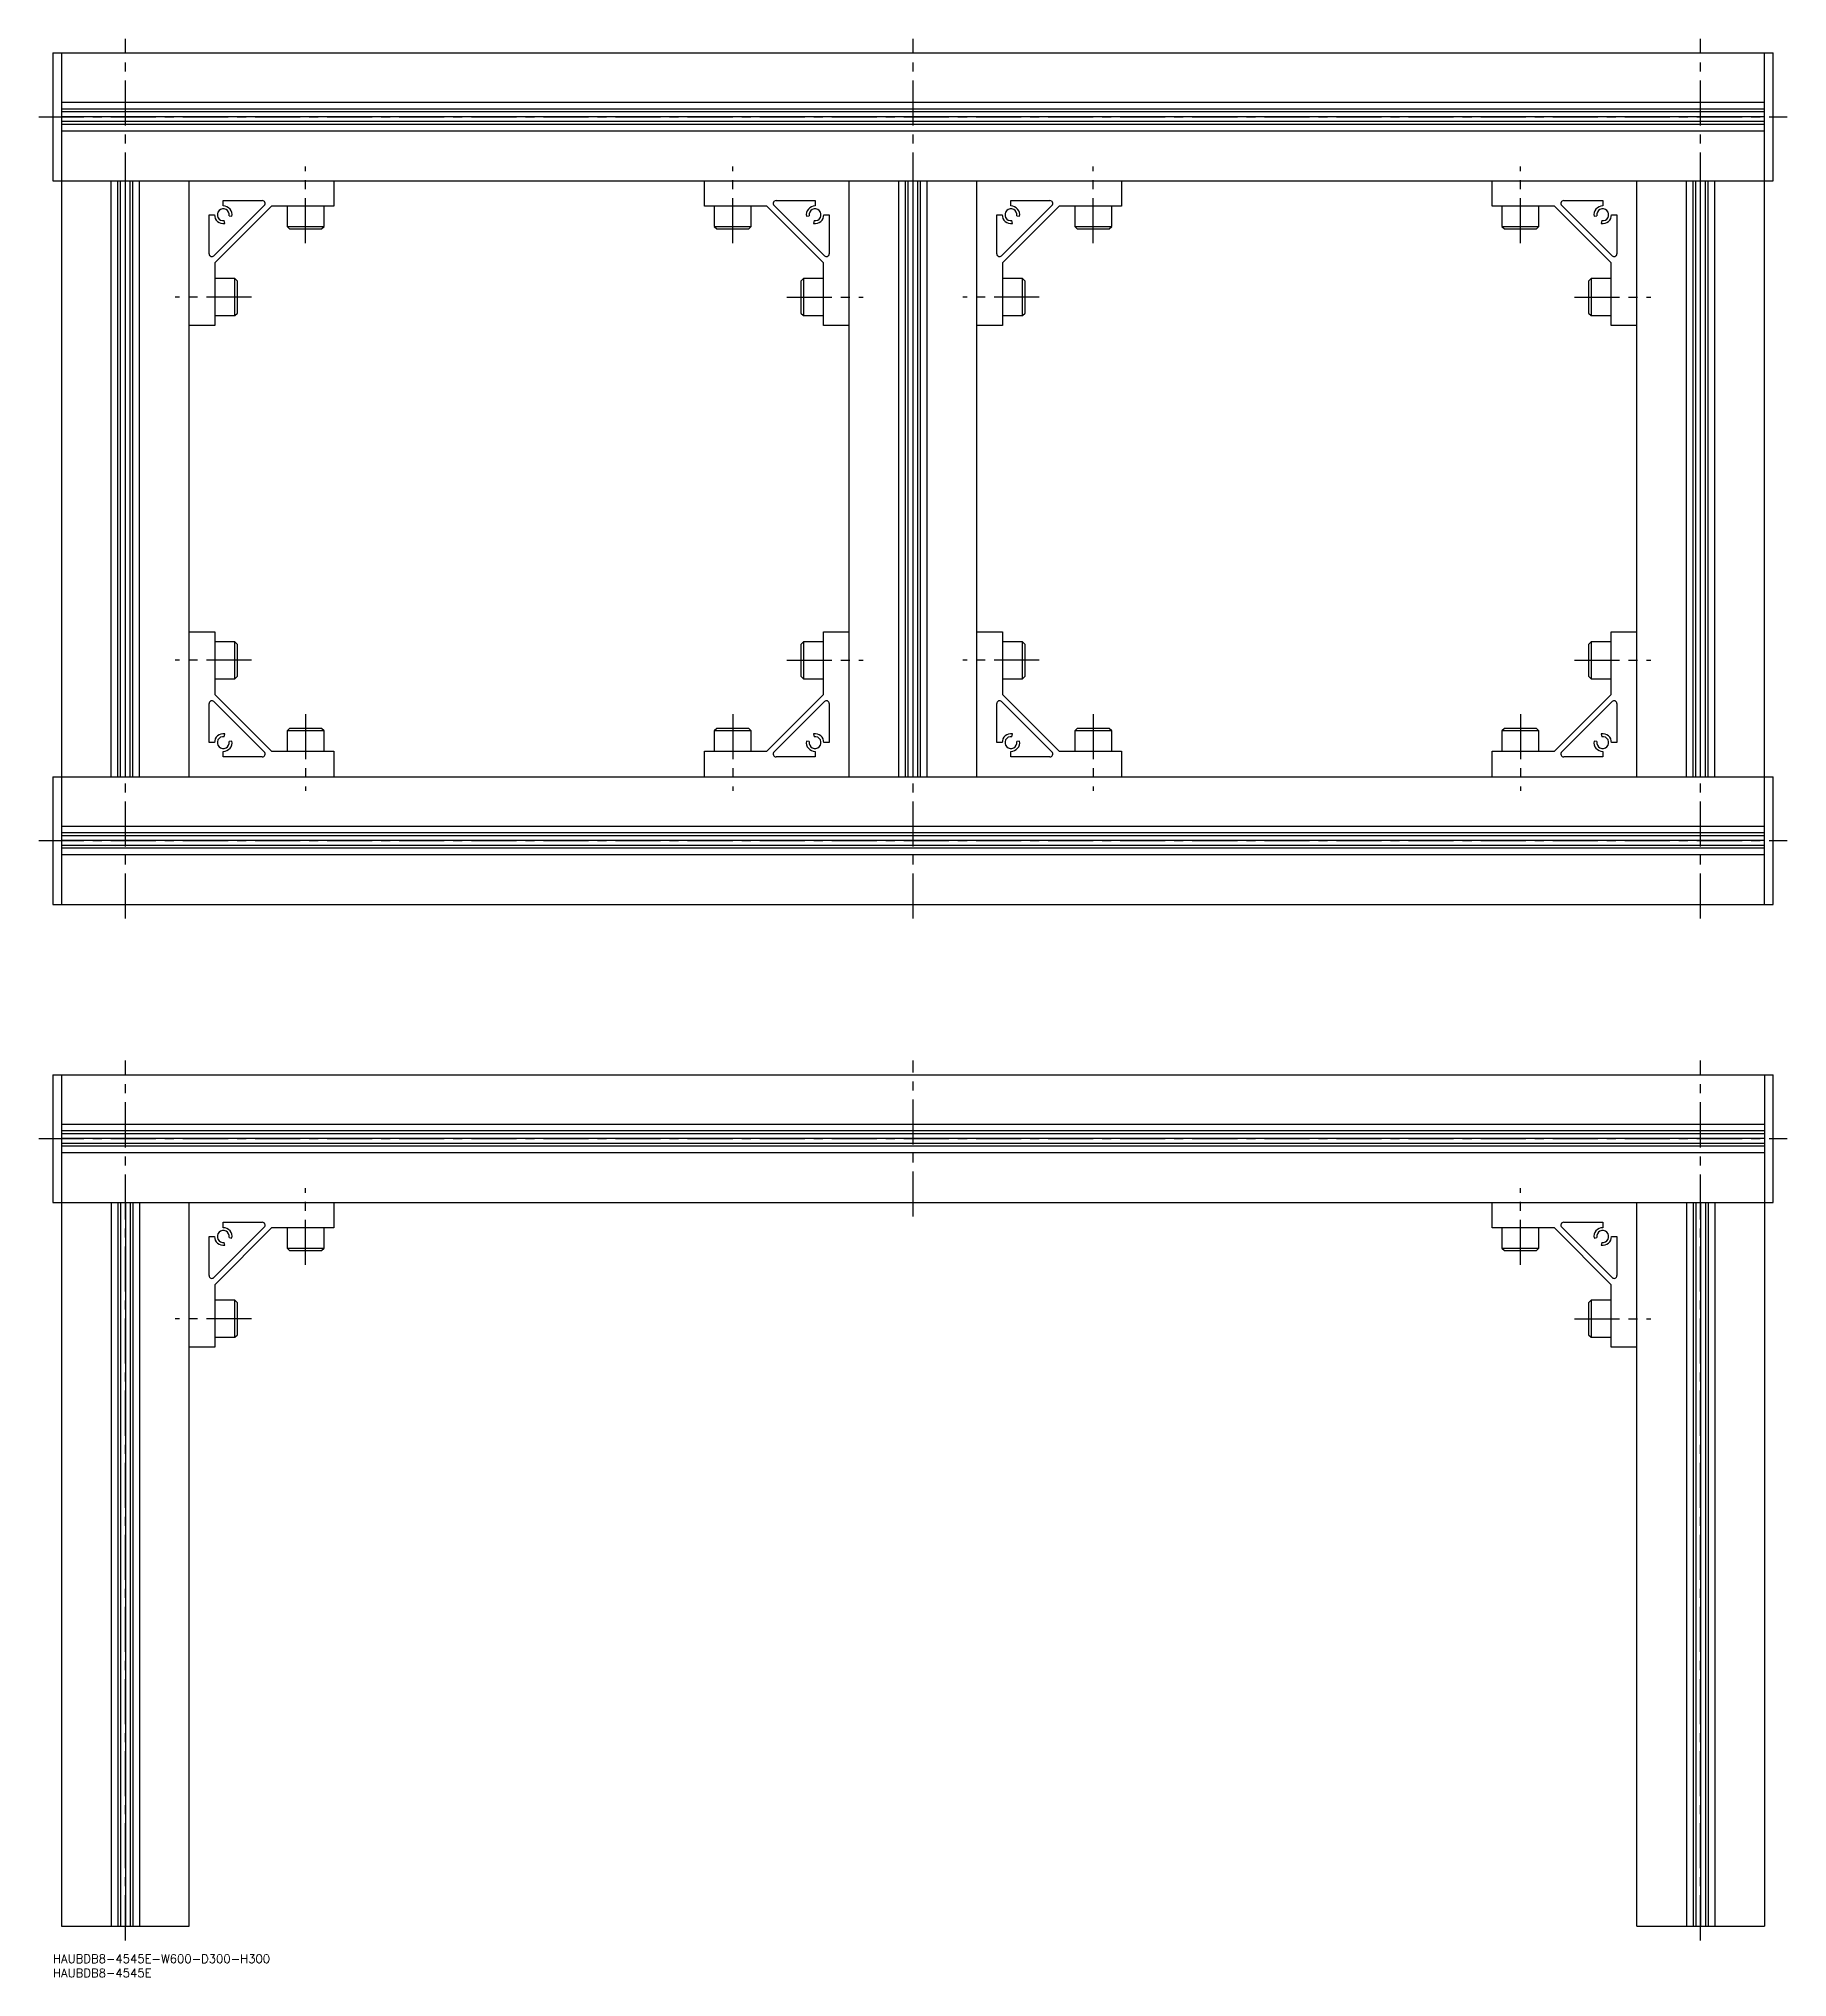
# Model space of a CAD drawing. Extents: x -5 to 1076, y -8 to 675.
# Drawn here: x -5 to 611, y -8 to 675 of the extents above; entities that cross this region are included whole.
import ezdxf

# ---------------------------------------------------------------- set-up
doc = ezdxf.new("R2010")
doc.units = 0
doc.header["$LTSCALE"] = 0.5
doc.linetypes.add('CENTER', pattern=[50.8, 31.75, -6.35, 6.35, -6.35])
for name, color, linetype in [('MSM_CENTER', 1, 'CENTER'), ('MSM_CONTINUOUS', 7, 'CONTINUOUS'), ('MSM_PART_NUMBER', 7, 'CONTINUOUS')]:
    doc.layers.add(name, color=color, linetype=linetype)
doc.styles.get("Standard").update_dxf_attribs({"font": 'txt.shx', "height": 3, "bigfont": 'bigfont.shx'})

# ---------------------------------------------------------------- blocks, each defined once
blk = doc.blocks.new('*U8')
at = {"layer": 'MSM_PART_NUMBER'}
blk.add_text('HAUBDB8-4545E-W600-D300-H300', height=3, dxfattribs=at).set_placement((0, -3))
blk = doc.blocks.new('*U9')
at = {"layer": 'MSM_PART_NUMBER'}
blk.add_text('HAUBDB8-4545E', height=3, dxfattribs=at).set_placement((0, -8))

msp = doc.modelspace()

# ---------------------------------------------------------------- linework, layer by layer
at = {"layer": 'MSM_CENTER'}
for p, q in [((25.5, 365), (25.5, 675)), ((303, 365), (303, 675)), ((580.5, 365), (580.5, 675)), ((-5, 647.5), (611, 647.5)), ((89, 603), (89, 630)), ((239.5, 603), (239.5, 630)), ((366.5, 603), (366.5, 630)), ((517, 603), (517, 630)), ((70, 584), (43, 584)), ((258.5, 584), (285.5, 584)), ((347.5, 584), (320.5, 584)), ((536, 584), (563, 584)), ((70, 456), (43, 456)), ((258.5, 456), (285.5, 456)), ((347.5, 456), (320.5, 456)), ((536, 456), (563, 456)), ((89, 437), (89, 410)), ((239.5, 437), (239.5, 410)), ((366.5, 437), (366.5, 410)), ((517, 437), (517, 410)), ((-5, 392.5), (611, 392.5)), ((25.5, 5), (25.5, 315)), ((303, 260), (303, 315)), ((580.5, 5), (580.5, 315)), ((-5, 287.5), (611, 287.5)), ((89, 243), (89, 270)), ((517, 243), (517, 270)), ((70, 224), (43, 224)), ((536, 224), (563, 224))]:
    msp.add_line(p, q, dxfattribs=at)
at = {"layer": 'MSM_CONTINUOUS'}
for p, q in [((0, 670), (606, 670)), ((0, 670), (0, 625)), ((3, 670), (3, 370)), ((603, 370), (603, 670)), ((606, 625), (606, 670)), ((603, 652.5), (3, 652.5)), ((603, 650.19), (3, 650.19)), ((603, 649.2), (3, 649.2)), ((603, 647.5), (3, 647.5)), ((603, 645.8), (3, 645.8)), ((603, 644.81), (3, 644.81)), ((603, 642.5), (3, 642.5)), ((0, 625), (606, 625)), ((20.5, 415), (20.5, 625)), ((22.81, 415), (22.81, 625)), ((23.8, 415), (23.8, 625)), ((25.5, 415), (25.5, 625)), ((27.2, 415), (27.2, 625)), ((28.19, 415), (28.19, 625)), ((30.5, 415), (30.5, 625)), ((48, 415), (48, 625)), ((99, 625), (99, 616)), ((229.5, 616), (229.5, 625)), ((280.5, 415), (280.5, 625)), ((298, 415), (298, 625)), ((300.31, 415), (300.31, 625)), ((301.3, 415), (301.3, 625)), ((303, 415), (303, 625)), ((304.7, 415), (304.7, 625)), ((305.69, 415), (305.69, 625)), ((308, 415), (308, 625)), ((325.5, 415), (325.5, 625)), ((376.5, 625), (376.5, 616)), ((507, 616), (507, 625)), ((558, 415), (558, 625)), ((575.5, 415), (575.5, 625)), ((577.81, 415), (577.81, 625)), ((578.8, 415), (578.8, 625)), ((580.5, 415), (580.5, 625)), ((582.2, 415), (582.2, 625)), ((583.19, 415), (583.19, 625)), ((585.5, 415), (585.5, 625)), ((74.46, 616.29), (56.71, 598.54)), ((77, 616), (57, 596)), ((60, 618), (73.76, 618)), ((60, 616.1), (60, 618)), ((99, 616), (77, 616)), ((82.5, 616), (82.5, 608.87)), ((95.5, 608.87), (95.5, 616)), ((251.5, 616), (229.5, 616)), ((233, 616), (233, 608.87)), ((246, 608.87), (246, 616)), ((271.5, 596), (251.5, 616)), ((271.79, 598.54), (254.04, 616.29)), ((254.74, 618), (268.5, 618)), ((268.5, 618), (268.5, 616.1)), ((351.96, 616.29), (334.21, 598.54)), ((354.5, 616), (334.5, 596)), ((337.5, 618), (351.26, 618)), ((337.5, 616.1), (337.5, 618)), ((376.5, 616), (354.5, 616)), ((360, 616), (360, 608.87)), ((373, 608.87), (373, 616)), ((529, 616), (507, 616)), ((510.5, 616), (510.5, 608.87)), ((523.5, 608.87), (523.5, 616)), ((549, 596), (529, 616)), ((549.29, 598.54), (531.54, 616.29)), ((532.24, 618), (546, 618)), ((546, 618), (546, 616.1)), ((55, 599.24), (55, 613)), ((55, 613), (56.9, 613)), ((60.54, 609.95), (60.36, 610.93)), ((62.07, 612.64), (63.05, 612.46)), ((82.5, 608.87), (83.37, 608)), ((82.5, 608.87), (95.5, 608.87)), ((83.37, 608), (94.63, 608)), ((94.63, 608), (95.5, 608.87)), ((233, 608.87), (233.87, 608)), ((233, 608.87), (246, 608.87)), ((233.87, 608), (245.13, 608)), ((245.13, 608), (246, 608.87)), ((265.45, 612.46), (266.43, 612.64)), ((268.14, 610.93), (267.96, 609.95)), ((271.6, 613), (273.5, 613)), ((273.5, 613), (273.5, 599.24)), ((332.5, 599.24), (332.5, 613)), ((332.5, 613), (334.4, 613)), ((338.04, 609.95), (337.86, 610.93)), ((339.57, 612.64), (340.55, 612.46)), ((360, 608.87), (360.87, 608)), ((360, 608.87), (373, 608.87)), ((360.87, 608), (372.13, 608)), ((372.13, 608), (373, 608.87)), ((510.5, 608.87), (511.37, 608)), ((510.5, 608.87), (523.5, 608.87)), ((511.37, 608), (522.63, 608)), ((522.63, 608), (523.5, 608.87)), ((542.95, 612.46), (543.93, 612.64)), ((545.64, 610.93), (545.46, 609.95)), ((549.1, 613), (551, 613)), ((551, 613), (551, 599.24)), ((57, 596), (57, 574)), ((271.5, 574), (271.5, 596)), ((334.5, 596), (334.5, 574)), ((549, 574), (549, 596)), ((64.13, 590.5), (57, 590.5)), ((65, 589.63), (64.13, 590.5)), ((64.13, 577.5), (64.13, 590.5)), ((65, 578.37), (65, 589.63)), ((264.37, 590.5), (263.5, 589.63)), ((263.5, 589.63), (263.5, 578.37)), ((271.5, 590.5), (264.37, 590.5)), ((264.37, 590.5), (264.37, 577.5)), ((341.63, 590.5), (334.5, 590.5)), ((342.5, 589.63), (341.63, 590.5)), ((341.63, 577.5), (341.63, 590.5)), ((342.5, 578.37), (342.5, 589.63)), ((541.87, 590.5), (541, 589.63)), ((541, 589.63), (541, 578.37)), ((549, 590.5), (541.87, 590.5)), ((541.87, 590.5), (541.87, 577.5)), ((57, 574), (48, 574)), ((57, 577.5), (64.13, 577.5)), ((64.13, 577.5), (65, 578.37)), ((263.5, 578.37), (264.37, 577.5)), ((264.37, 577.5), (271.5, 577.5)), ((280.5, 574), (271.5, 574)), ((334.5, 574), (325.5, 574)), ((334.5, 577.5), (341.63, 577.5)), ((341.63, 577.5), (342.5, 578.37)), ((541, 578.37), (541.87, 577.5)), ((541.87, 577.5), (549, 577.5)), ((558, 574), (549, 574)), ((48, 466), (57, 466)), ((57, 466), (57, 444)), ((271.5, 444), (271.5, 466)), ((271.5, 466), (280.5, 466)), ((325.5, 466), (334.5, 466)), ((334.5, 466), (334.5, 444)), ((549, 444), (549, 466)), ((549, 466), (558, 466)), ((64.13, 462.5), (57, 462.5)), ((65, 461.63), (64.13, 462.5)), ((64.13, 449.5), (64.13, 462.5)), ((65, 450.37), (65, 461.63)), ((264.37, 462.5), (263.5, 461.63)), ((263.5, 461.63), (263.5, 450.37)), ((271.5, 462.5), (264.37, 462.5)), ((264.37, 462.5), (264.37, 449.5)), ((341.63, 462.5), (334.5, 462.5)), ((342.5, 461.63), (341.63, 462.5)), ((341.63, 449.5), (341.63, 462.5)), ((342.5, 450.37), (342.5, 461.63)), ((541.87, 462.5), (541, 461.63)), ((541, 461.63), (541, 450.37)), ((549, 462.5), (541.87, 462.5)), ((541.87, 462.5), (541.87, 449.5)), ((57, 449.5), (64.13, 449.5)), ((57, 444), (77, 424)), ((64.13, 449.5), (65, 450.37)), ((251.5, 424), (271.5, 444)), ((263.5, 450.37), (264.37, 449.5)), ((264.37, 449.5), (271.5, 449.5)), ((334.5, 449.5), (341.63, 449.5)), ((334.5, 444), (354.5, 424)), ((341.63, 449.5), (342.5, 450.37)), ((529, 424), (549, 444)), ((541, 450.37), (541.87, 449.5)), ((541.87, 449.5), (549, 449.5)), ((55, 427), (55, 440.76)), ((56.71, 441.46), (74.46, 423.71)), ((254.04, 423.71), (271.79, 441.46)), ((273.5, 440.76), (273.5, 427)), ((332.5, 427), (332.5, 440.76)), ((334.21, 441.46), (351.96, 423.71)), ((531.54, 423.71), (549.29, 441.46)), ((551, 440.76), (551, 427)), ((83.37, 432), (82.5, 431.13)), ((82.5, 431.13), (82.5, 424)), ((95.5, 431.13), (82.5, 431.13)), ((94.63, 432), (83.37, 432)), ((95.5, 431.13), (94.63, 432)), ((95.5, 424), (95.5, 431.13)), ((233.87, 432), (233, 431.13)), ((233, 431.13), (233, 424)), ((246, 431.13), (233, 431.13)), ((245.13, 432), (233.87, 432)), ((246, 431.13), (245.13, 432)), ((246, 424), (246, 431.13)), ((360.87, 432), (360, 431.13)), ((360, 431.13), (360, 424)), ((373, 431.13), (360, 431.13)), ((372.13, 432), (360.87, 432)), ((373, 431.13), (372.13, 432)), ((373, 424), (373, 431.13)), ((511.37, 432), (510.5, 431.13)), ((510.5, 431.13), (510.5, 424)), ((523.5, 431.13), (510.5, 431.13)), ((522.63, 432), (511.37, 432)), ((523.5, 431.13), (522.63, 432)), ((523.5, 424), (523.5, 431.13)), ((56.9, 427), (55, 427)), ((60, 422), (60, 423.9)), ((60.36, 429.07), (60.54, 430.05)), ((63.05, 427.54), (62.07, 427.36)), ((77, 424), (99, 424)), ((99, 424), (99, 415)), ((229.5, 424), (251.5, 424)), ((229.5, 415), (229.5, 424)), ((266.43, 427.36), (265.45, 427.54)), ((267.96, 430.05), (268.14, 429.07)), ((268.5, 423.9), (268.5, 422)), ((273.5, 427), (271.6, 427)), ((334.4, 427), (332.5, 427)), ((337.5, 422), (337.5, 423.9)), ((337.86, 429.07), (338.04, 430.05)), ((340.55, 427.54), (339.57, 427.36)), ((354.5, 424), (376.5, 424)), ((376.5, 424), (376.5, 415)), ((507, 424), (529, 424)), ((507, 415), (507, 424)), ((543.93, 427.36), (542.95, 427.54)), ((545.46, 430.05), (545.64, 429.07)), ((546, 423.9), (546, 422)), ((551, 427), (549.1, 427)), ((73.76, 422), (60, 422)), ((268.5, 422), (254.74, 422)), ((351.26, 422), (337.5, 422)), ((546, 422), (532.24, 422)), ((0, 415), (606, 415)), ((0, 415), (0, 370)), ((606, 370), (606, 415)), ((603, 397.5), (3, 397.5)), ((603, 395.19), (3, 395.19)), ((603, 394.2), (3, 394.2)), ((603, 392.5), (3, 392.5)), ((603, 390.8), (3, 390.8)), ((603, 389.81), (3, 389.81)), ((603, 387.5), (3, 387.5)), ((0, 370), (606, 370)), ((0, 310), (606, 310)), ((0, 310), (0, 265)), ((3, 310), (3, 10)), ((603, 310), (603, 10)), ((606, 265), (606, 310)), ((603, 292.5), (3, 292.5)), ((603, 290.19), (3, 290.19)), ((603, 289.2), (3, 289.2)), ((603, 287.5), (3, 287.5)), ((603, 285.8), (3, 285.8)), ((603, 284.81), (3, 284.81)), ((603, 282.5), (3, 282.5)), ((0, 265), (606, 265)), ((20.5, 265), (20.5, 10)), ((22.81, 265), (22.81, 10)), ((23.8, 265), (23.8, 10)), ((25.5, 265), (25.5, 10)), ((27.2, 265), (27.2, 10)), ((28.19, 265), (28.19, 10)), ((30.5, 265), (30.5, 10)), ((48, 10), (48, 265)), ((99, 265), (99, 256)), ((507, 256), (507, 265)), ((558, 10), (558, 265)), ((575.5, 265), (575.5, 10)), ((577.81, 265), (577.81, 10)), ((578.8, 265), (578.8, 10)), ((580.5, 265), (580.5, 10)), ((582.2, 265), (582.2, 10)), ((583.19, 265), (583.19, 10)), ((585.5, 265), (585.5, 10)), ((55, 239.24), (55, 253)), ((55, 253), (56.9, 253)), ((74.46, 256.29), (56.71, 238.54)), ((77, 256), (57, 236)), ((60, 258), (73.76, 258)), ((60, 256.1), (60, 258)), ((99, 256), (77, 256)), ((82.5, 256), (82.5, 248.87)), ((95.5, 248.87), (95.5, 256)), ((529, 256), (507, 256)), ((510.5, 256), (510.5, 248.87)), ((523.5, 248.87), (523.5, 256)), ((549, 236), (529, 256)), ((549.29, 238.54), (531.54, 256.29)), ((532.24, 258), (546, 258)), ((546, 258), (546, 256.1)), ((549.1, 253), (551, 253)), ((551, 253), (551, 239.24)), ((60.54, 249.95), (60.36, 250.93)), ((62.07, 252.64), (63.05, 252.46)), ((82.5, 248.87), (83.37, 248)), ((82.5, 248.87), (95.5, 248.87)), ((83.37, 248), (94.63, 248)), ((94.63, 248), (95.5, 248.87)), ((510.5, 248.87), (511.37, 248)), ((510.5, 248.87), (523.5, 248.87)), ((511.37, 248), (522.63, 248)), ((522.63, 248), (523.5, 248.87)), ((542.95, 252.46), (543.93, 252.64)), ((545.64, 250.93), (545.46, 249.95)), ((57, 236), (57, 214)), ((549, 214), (549, 236)), ((64.13, 230.5), (57, 230.5)), ((65, 229.63), (64.13, 230.5)), ((64.13, 217.5), (64.13, 230.5)), ((65, 218.37), (65, 229.63)), ((541.87, 230.5), (541, 229.63)), ((541, 229.63), (541, 218.37)), ((549, 230.5), (541.87, 230.5)), ((541.87, 230.5), (541.87, 217.5)), ((57, 214), (48, 214)), ((57, 217.5), (64.13, 217.5)), ((64.13, 217.5), (65, 218.37)), ((541, 218.37), (541.87, 217.5)), ((541.87, 217.5), (549, 217.5)), ((558, 214), (549, 214)), ((3, 10), (48, 10)), ((558, 10), (603, 10))]:
    msp.add_line(p, q, dxfattribs=at)
for centre, radius, start, end in [((60, 613), 2.1, 350, 280), ((60, 613), 3.1, 350, 90), ((73.76, 617), 1, 315, 90), ((254.74, 617), 1, 90, 225), ((268.5, 613), 3.1, 90, 190), ((268.5, 613), 2.1, 260, 190), ((337.5, 613), 2.1, 350, 280), ((337.5, 613), 3.1, 350, 90), ((351.26, 617), 1, 315, 90), ((532.24, 617), 1, 90, 225), ((546, 613), 3.1, 90, 190), ((546, 613), 2.1, 260, 190), ((60, 613), 3.1, 180, 280), ((268.5, 613), 3.1, 260, 0), ((337.5, 613), 3.1, 180, 280), ((546, 613), 3.1, 260, 0), ((56, 599.24), 1, 180, 315), ((272.5, 599.24), 1, 225, 0), ((333.5, 599.24), 1, 180, 315), ((550, 599.24), 1, 225, 0), ((56, 440.76), 1, 45, 180), ((272.5, 440.76), 1, 0, 135), ((333.5, 440.76), 1, 45, 180), ((550, 440.76), 1, 0, 135), ((60, 427), 3.1, 80, 180), ((60, 427), 2.1, 80, 10), ((60, 427), 3.1, 270, 10), ((73.76, 423), 1, 270, 45), ((254.74, 423), 1, 135, 270), ((268.5, 427), 3.1, 170, 270), ((268.5, 427), 2.1, 170, 100), ((268.5, 427), 3.1, 0, 100), ((337.5, 427), 3.1, 80, 180), ((337.5, 427), 2.1, 80, 10), ((337.5, 427), 3.1, 270, 10), ((351.26, 423), 1, 270, 45), ((532.24, 423), 1, 135, 270), ((546, 427), 3.1, 170, 270), ((546, 427), 2.1, 170, 100), ((546, 427), 3.1, 0, 100), ((60, 253), 3.1, 180, 280), ((60, 253), 2.1, 350, 280), ((60, 253), 3.1, 350, 90), ((73.76, 257), 1, 315, 90), ((532.24, 257), 1, 90, 225), ((546, 253), 3.1, 90, 190), ((546, 253), 2.1, 260, 190), ((546, 253), 3.1, 260, 0), ((56, 239.24), 1, 180, 315), ((550, 239.24), 1, 225, 0)]:
    msp.add_arc(centre, radius, start, end, dxfattribs=at)

# ---------------------------------------------------------------- block references
for name in ['*U8', '*U9']:
    msp.add_blockref(name, (0, 0), dxfattribs=at)

doc.saveas('drawing.dxf')
